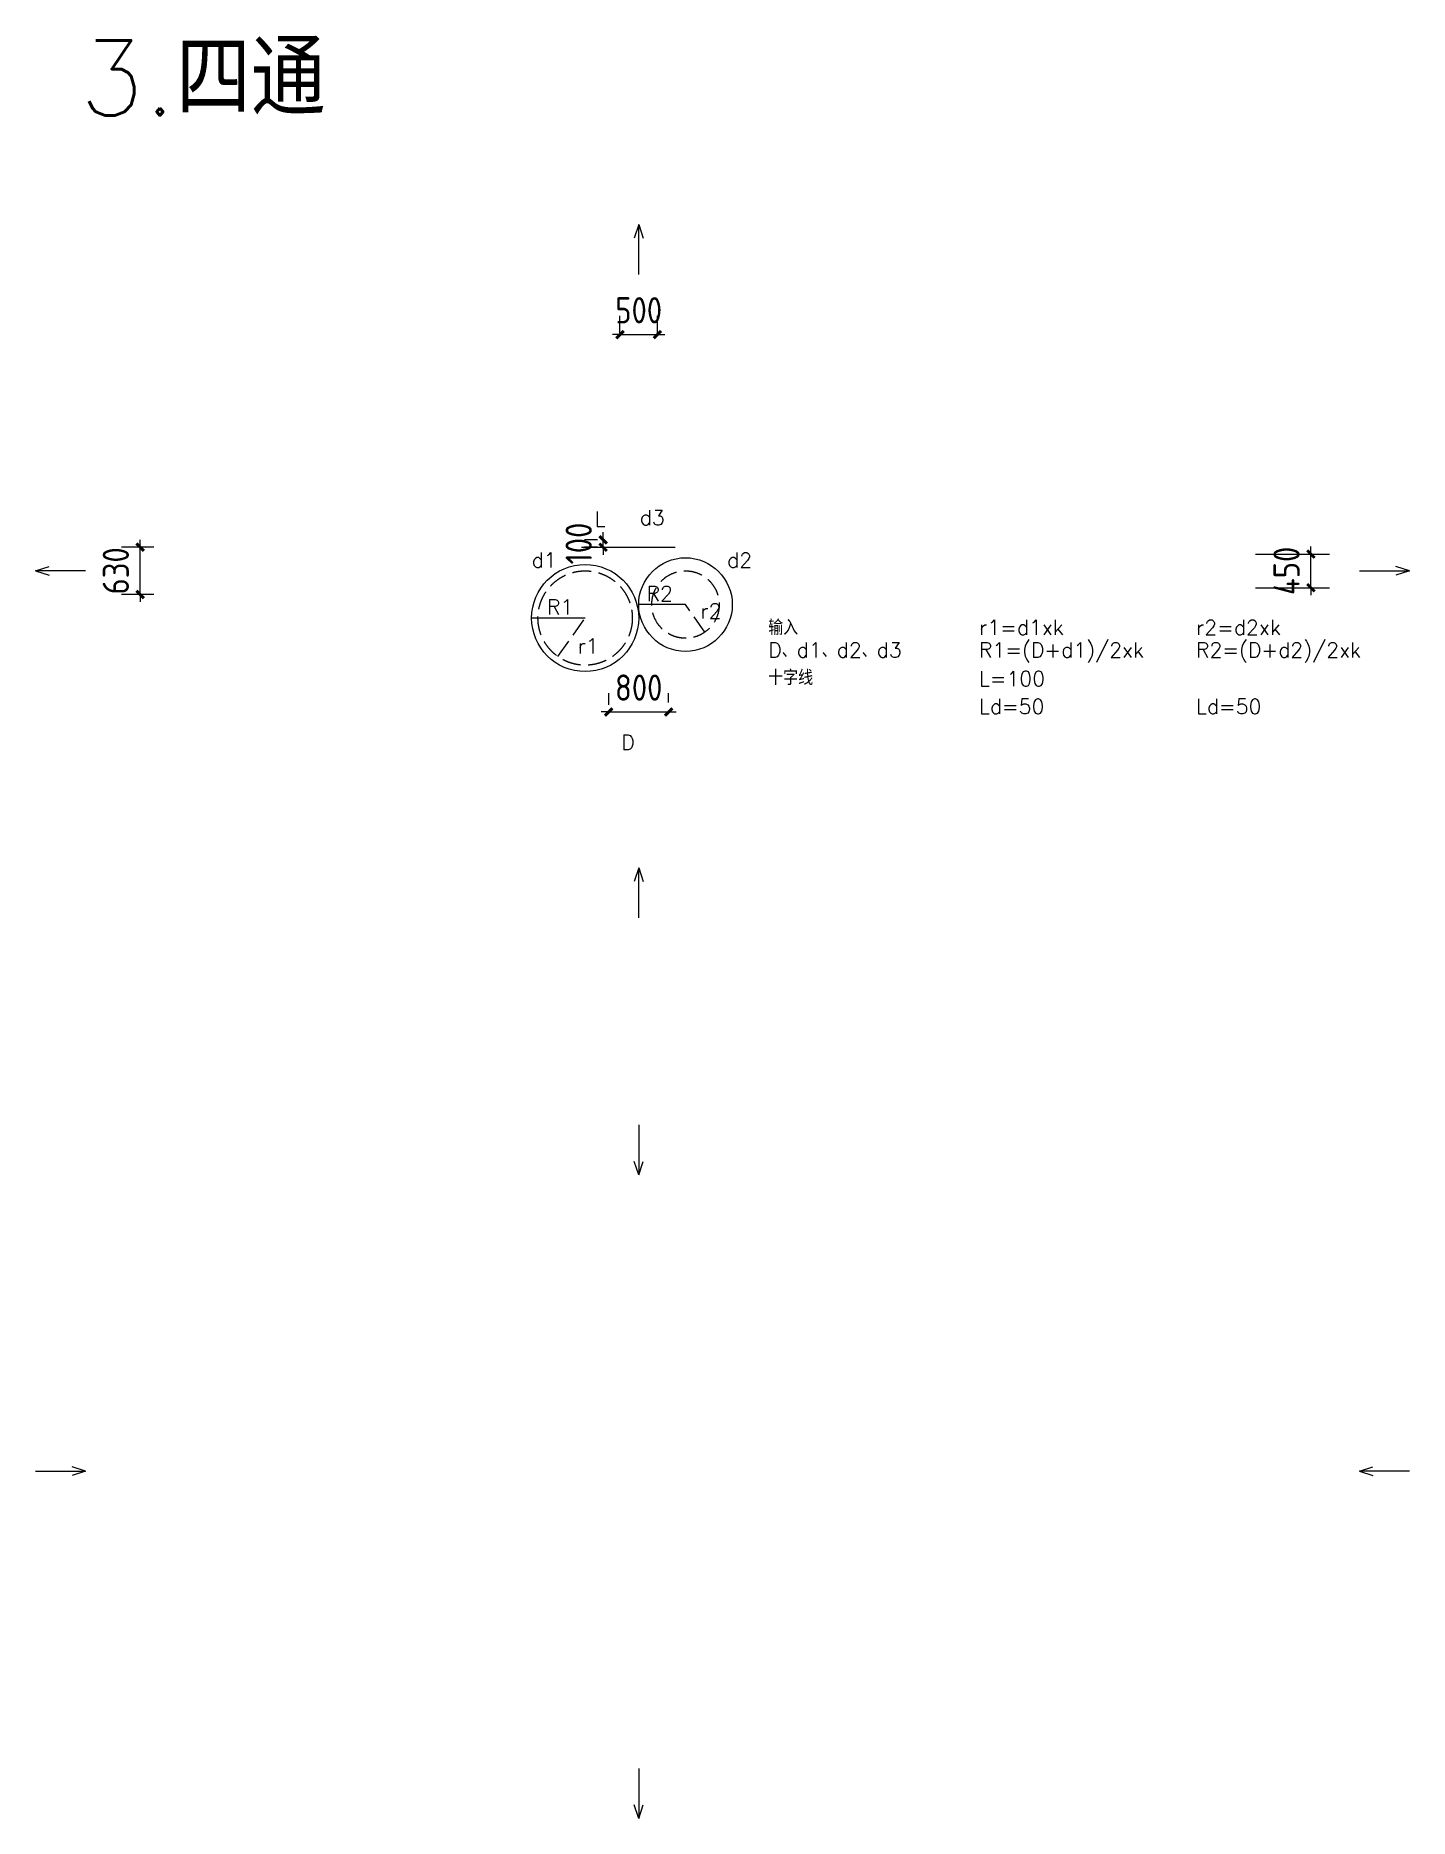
# Model space of a CAD drawing. Extents: x -51468 to 183161, y -105151 to 82504.
# Drawn here: x 1763 to 20109, y -103531 to -79726 of the extents above; entities that cross this region are included whole.
import ezdxf

# ---------------------------------------------------------------- set-up
doc = ezdxf.new("R2010")
doc.units = 0
doc.header["$LTSCALE"] = 1000
doc.header["$MEASUREMENT"] = 0
doc.linetypes.add('DASH', pattern=[0.35, 0.25, -0.1])
doc.layers.get('0').update_dxf_attribs({"linetype": 'CONTINUOUS'})
doc.layers.get('Defpoints').update_dxf_attribs({"linetype": 'CONTINUOUS'})
doc.styles.add('_DUCT_DIM', font='simplex.shx', dxfattribs={"width": 0.8, "bigfont": 'hztxt.shx'})
doc.styles.get("Standard").update_dxf_attribs({"font": 'GBENOR', "bigfont": 'GBCBIG'})
doc.dimstyles.get("Standard").update_dxf_attribs({"dimscale": 100, "dimtxt": 3.5, "dimasz": 1, "dimexe": 2.5, "dimexo": 3, "dimgap": 1.5, "dimtad": 1, "dimdec": 0, "dimzin": 0, "dimdsep": 46, "dimtxsty": 'Standard', "dimblk": 'ARCHTICK', "dimcen": 0.09, "dimadec": 0, "dimazin": 0, "dimtfac": 1, "dimtdec": 0, "dimtix": 1, "dimtmove": 2, "dimatfit": 3, "dimfxl": 1, "dimtolj": 1, "dimtzin": 0, "dimarcsym": 0})

msp = doc.modelspace()

# ---------------------------------------------------------------- texts
at = {"attachment_point": 1, "style": '_DUCT_DIM'}
for s, width, insert, char_height in [('{\\W1;3.四通}', 5857.84578, (2350.6552, -79790.668), 1000), ('{\\W1;L}', 200, (9229.1154, -86079.2609), 200), ('{\\W1;d3}', 200, (9830.7167, -86062.0702), 200), ('{\\W1;d1}', 200, (8386.7209, -86629.9212), 200), ('{\\W1;d2}', 200, (10996.8473, -86629.9212), 200), ('{\\W1;R2}', 496.229347, (9922.2174, -87078.0132), 200), ('{\\W1;R1}', 496.229347, (8591.5165, -87254.6611), 200), ('{\\W1;r2}', 369.54613, (10638.1634, -87308.6822), 200), ('{\\W1;输入}', 920.491139, (11546.3153, -87528.9213), 200), ('{\\W1;r1=d1xk}', 200, (14360.9976, -87528.9213), 200), ('{\\W1;r2=d2xk}', 200, (17259.4632, -87528.9213), 200), ('{\\W1;r1}', 369.54613, (8999.1288, -87775.417), 200), ('{\\W1;D、d1、d2、d3}', 2068.199332, (11546.3153, -87829.2957), 200), ('{\\W1;R1=(D+d1)/2xk}', 2139.829133, (14360.9976, -87829.2957), 200), ('{\\W1;R2=(D+d2)/2xk}', 200, (17259.4632, -87829.2957), 200), ('{\\W1;十字线}', 805.13539, (11546.3153, -88198.4504), 200), ('{\\W1;L=100}', 200, (14360.9976, -88213.3502), 200), ('{\\W1;Ld=50}', 200, (14360.9976, -88583.5736), 200), ('{\\W1;Ld=50}', 200, (17259.4632, -88583.5736), 200), ('{\\W1;D}', 200, (9582.3935, -89063.0281), 200)]:
    msp.add_mtext_dynamic_manual_height_columns(s, width=width, gutter_width=1, heights=[0], dxfattribs=dict(at, insert=insert, char_height=char_height))

# ---------------------------------------------------------------- blocks, each defined once
blk = doc.blocks.new('_ArchTick')
at = {"color": 0, "linetype": 'ByBlock', "const_width": 0.4}
blk.add_lwpolyline([(-0.5, -0.5), (0.5, 0.5)], dxfattribs=at)
blk = doc.blocks.new('*D7')
at = {"color": 0, "lineweight": -2, "transparency": 16777216}
for p, q in [((9417, -88660), (9417, -88507)), ((10217, -88629), (10217, -88507)), ((9417, -88757), (9317, -88757)), ((9417, -88757), (10217, -88757)), ((10217, -88757), (10317, -88757))]:
    blk.add_line(p, q, dxfattribs=at)
at = {"layer": 'Defpoints', "color": 0, "transparency": 16777216}
for p in [(10217, -88757), (9417, -88960, 3000), (10217, -88929, 3000)]:
    blk.add_point(p, dxfattribs=at)
at = {"color": 0, "lineweight": -2, "transparency": 16777216, "xscale": 100, "yscale": 100, "zscale": 100}
blk.add_blockref('_ArchTick', (9417, -88757), dxfattribs=at)
at = {"color": 0, "lineweight": -2, "transparency": 16777216, "xscale": 100, "yscale": 100, "zscale": 100, "rotation": 180}
blk.add_blockref('_ArchTick', (10217, -88757), dxfattribs=at)
at = {"color": 0, "transparency": 16777216, "insert": (9817, -88432), "char_height": 350, "attachment_point": 5}
blk.add_mtext('\\A1;800', dxfattribs=at)
blk = doc.blocks.new('*D14')
at = {"color": 0, "lineweight": -2, "transparency": 16777216}
for p, q in [((3342, -86558), (2909, -86558)), ((3159, -86558), (3159, -86458)), ((3159, -87188), (3159, -86558)), ((3342, -87188), (2909, -87188)), ((3159, -87188), (3159, -87288))]:
    blk.add_line(p, q, dxfattribs=at)
at = {"layer": 'Defpoints', "color": 0, "transparency": 16777216}
for p in [(3159, -86558), (3642, -86558, 3000), (3642, -87188, 3000)]:
    blk.add_point(p, dxfattribs=at)
at = {"color": 0, "lineweight": -2, "transparency": 16777216, "xscale": 100, "yscale": 100, "zscale": 100}
for p, rotation in [((3159, -86558), 270), ((3159, -87188), 90)]:
    blk.add_blockref('_ArchTick', p, dxfattribs=dict(at, rotation=rotation))
at = {"color": 0, "transparency": 16777216, "insert": (2834, -86873), "char_height": 350, "attachment_point": 5, "rotation": 90}
blk.add_mtext('\\A1;630', dxfattribs=at)
blk = doc.blocks.new('*D15')
at = {"color": 0, "lineweight": -2, "transparency": 16777216}
for p, q in [((18055, -86648), (19044, -86648)), ((18794, -86648), (18794, -86548)), ((18794, -87098), (18794, -86648)), ((18055, -87098), (19044, -87098)), ((18794, -87098), (18794, -87198))]:
    blk.add_line(p, q, dxfattribs=at)
at = {"layer": 'Defpoints', "color": 0, "transparency": 16777216}
for p in [(17755, -86648, 3000), (18794, -86648), (17755, -87098, 3000)]:
    blk.add_point(p, dxfattribs=at)
at = {"color": 0, "lineweight": -2, "transparency": 16777216, "xscale": 100, "yscale": 100, "zscale": 100}
for p, rotation in [((18794, -86648), 270), ((18794, -87098), 90)]:
    blk.add_blockref('_ArchTick', p, dxfattribs=dict(at, rotation=rotation))
at = {"color": 0, "transparency": 16777216, "insert": (18469, -86873), "char_height": 350, "attachment_point": 5, "rotation": 90}
blk.add_mtext('\\A1;450', dxfattribs=at)
blk = doc.blocks.new('*D16')
at = {"color": 0, "lineweight": -2, "transparency": 16777216}
for p, q in [((9567, -83696), (9567, -83468)), ((10067, -83696), (10067, -83468)), ((9567, -83718), (9467, -83718)), ((9567, -83718), (10067, -83718)), ((10067, -83718), (10167, -83718))]:
    blk.add_line(p, q, dxfattribs=at)
at = {"layer": 'Defpoints', "color": 0, "transparency": 16777216}
for p in [(10067, -83718), (9567, -83996, 3000), (10067, -83996, 3000)]:
    blk.add_point(p, dxfattribs=at)
at = {"color": 0, "lineweight": -2, "transparency": 16777216, "xscale": 100, "yscale": 100, "zscale": 100}
blk.add_blockref('_ArchTick', (9567, -83718), dxfattribs=at)
at = {"color": 0, "lineweight": -2, "transparency": 16777216, "xscale": 100, "yscale": 100, "zscale": 100, "rotation": 180}
blk.add_blockref('_ArchTick', (10067, -83718), dxfattribs=at)
at = {"color": 0, "transparency": 16777216, "insert": (9817, -83393), "char_height": 350, "attachment_point": 5}
blk.add_mtext('\\A1;500', dxfattribs=at)
blk = doc.blocks.new('*D17')
at = {"color": 0, "lineweight": -2, "transparency": 16777216}
for p, q in [((9341, -86458), (9341, -86358)), ((9267, -86458), (9091, -86458)), ((9267, -86558), (9091, -86558)), ((9341, -86558), (9341, -86458)), ((9341, -86558), (9341, -86658))]:
    blk.add_line(p, q, dxfattribs=at)
at = {"layer": 'Defpoints', "color": 0, "transparency": 16777216}
for p in [(9341, -86458), (9567, -86458, 3000), (9567, -86558, 3000)]:
    blk.add_point(p, dxfattribs=at)
at = {"color": 0, "lineweight": -2, "transparency": 16777216, "xscale": 100, "yscale": 100, "zscale": 100}
for p, rotation in [((9341, -86458), 270), ((9341, -86558), 90)]:
    blk.add_blockref('_ArchTick', p, dxfattribs=dict(at, rotation=rotation))
at = {"color": 0, "transparency": 16777216, "insert": (9016, -86508), "char_height": 350, "attachment_point": 5, "rotation": 90}
blk.add_mtext('\\A1;100', dxfattribs=at)

# ---------------------------------------------------------------- dimensions: what is measured, and where the dimension line sits
for base, p1, p2, picture, middle in [((10066.7829, -83718.4128), (9566.7829, -83996.2076, 3000), (10066.7829, -83996.2076, 3000), '*D16', (9816.7829, -83393.4128)), ((10216.7829, -88756.5158), (9416.7829, -88959.5212, 3000), (10216.7829, -88929.3538, 3000), '*D7', (9816.7829, -88431.5158))]:
    dim = msp.add_linear_dim(base=base, p1=p1, p2=p2, dimstyle='Standard')
    dim.commit()
    dim.dimension.update_dxf_attribs({"geometry": picture, "text_midpoint": middle})
for base, p1, p2, picture, middle in [((9340.751, -86457.868), (9566.7829, -86557.868, 3000), (9566.7829, -86457.868, 3000), '*D17', (9015.751, -86507.868)), ((3158.7386, -86557.868), (3641.8501, -87187.868, 3000), (3641.8501, -86557.868, 3000), '*D14', (2833.7386, -86872.868)), ((18794.192, -86647.868), (17754.6036, -87097.868, 3000), (17754.6036, -86647.868, 3000), '*D15', (18469.192, -86872.868))]:
    dim = msp.add_linear_dim(base=base, p1=p1, p2=p2, angle=90, dimstyle='Standard')
    dim.commit()
    dim.dimension.update_dxf_attribs({"geometry": picture, "text_midpoint": middle})

# ---------------------------------------------------------------- linework, layer by layer
at = {"color": 4}
for p, q in [((9816.7829, -82248.9341, 3000), (9757.9881, -82430.222, 3000)), ((9816.7829, -82916.1792, 3000), (9816.7829, -82248.9341, 3000)), ((9816.7829, -82248.9341, 3000), (9875.5777, -82430.222, 3000)), ((1762.8352, -86872.868, 3000), (1944.123, -86814.0732, 3000)), ((2430.0803, -86872.868, 3000), (1762.8352, -86872.868, 3000)), ((1762.8352, -86872.868, 3000), (1944.123, -86931.6628, 3000)), ((19442.1419, -86872.868, 3000), (20109.387, -86872.868, 3000)), ((20109.387, -86872.868, 3000), (19928.0991, -86814.0732, 3000)), ((20109.387, -86872.868, 3000), (19928.0991, -86931.6628, 3000)), ((9816.7829, -90840.4774, 3000), (9757.9881, -91021.7653, 3000)), ((9816.7829, -91507.7225, 3000), (9816.7829, -90840.4774, 3000)), ((9816.7829, -90840.4774, 3000), (9875.5777, -91021.7653, 3000)), ((9816.7829, -94271.9825, 3000), (9816.7829, -94939.2276, 3000)), ((9816.7829, -94939.2276, 3000), (9757.9881, -94757.9398, 3000)), ((9816.7829, -94939.2276, 3000), (9875.5777, -94757.9398, 3000)), ((1762.8352, -98895.9164, 3000), (2430.0803, -98895.9164, 3000)), ((2430.0803, -98895.9164, 3000), (2248.7924, -98837.1216, 3000)), ((2430.0803, -98895.9164, 3000), (2248.7924, -98954.7112, 3000)), ((19442.1419, -98895.9164, 3000), (19623.4297, -98837.1216, 3000)), ((20109.387, -98895.9164, 3000), (19442.1419, -98895.9164, 3000)), ((19442.1419, -98895.9164, 3000), (19623.4297, -98954.7112, 3000)), ((9816.7829, -102863.5258, 3000), (9816.7829, -103530.7709, 3000)), ((9816.7829, -103530.7709, 3000), (9757.9881, -103349.4831, 3000)), ((9816.7829, -103530.7709, 3000), (9875.5777, -103349.4831, 3000))]:
    msp.add_line(p, q, dxfattribs=at)
for p, q in [((9051.7829, -86557.868, 3000), (10302.4424, -86557.868, 3000)), ((10441.7829, -87322.868, 3000), (9816.7829, -87322.868, 3000)), ((9101.7829, -87502.868, 3000), (8386.7829, -87502.868, 3000))]:
    msp.add_line(p, q)
at = {"linetype": 'DASH'}
for p, q in [((10701.809, -87690.1369, 3000), (10441.7829, -87322.868, 3000)), ((8737.7465, -88017.0445, 3000), (9101.7829, -87502.868, 3000))]:
    msp.add_line(p, q, dxfattribs=at)
for centre, radius in [((9101.7829, -87502.868, 3000), 715), ((10441.7829, -87322.868, 3000), 625)]:
    msp.add_circle(centre, radius)
for centre, radius in [((9101.7829, -87502.868, 3000), 630), ((10441.7829, -87322.868, 3000), 450)]:
    msp.add_circle(centre, radius, dxfattribs=at)

msp.set_redraw_order([(e.dxf.handle, doc.entitydb.next_handle()) for e in msp.query("TEXT MTEXT ATTDEF DIMENSION ARC_DIMENSION")])  # texts and dimensions are drawn at this point

doc.saveas('drawing.dxf')
